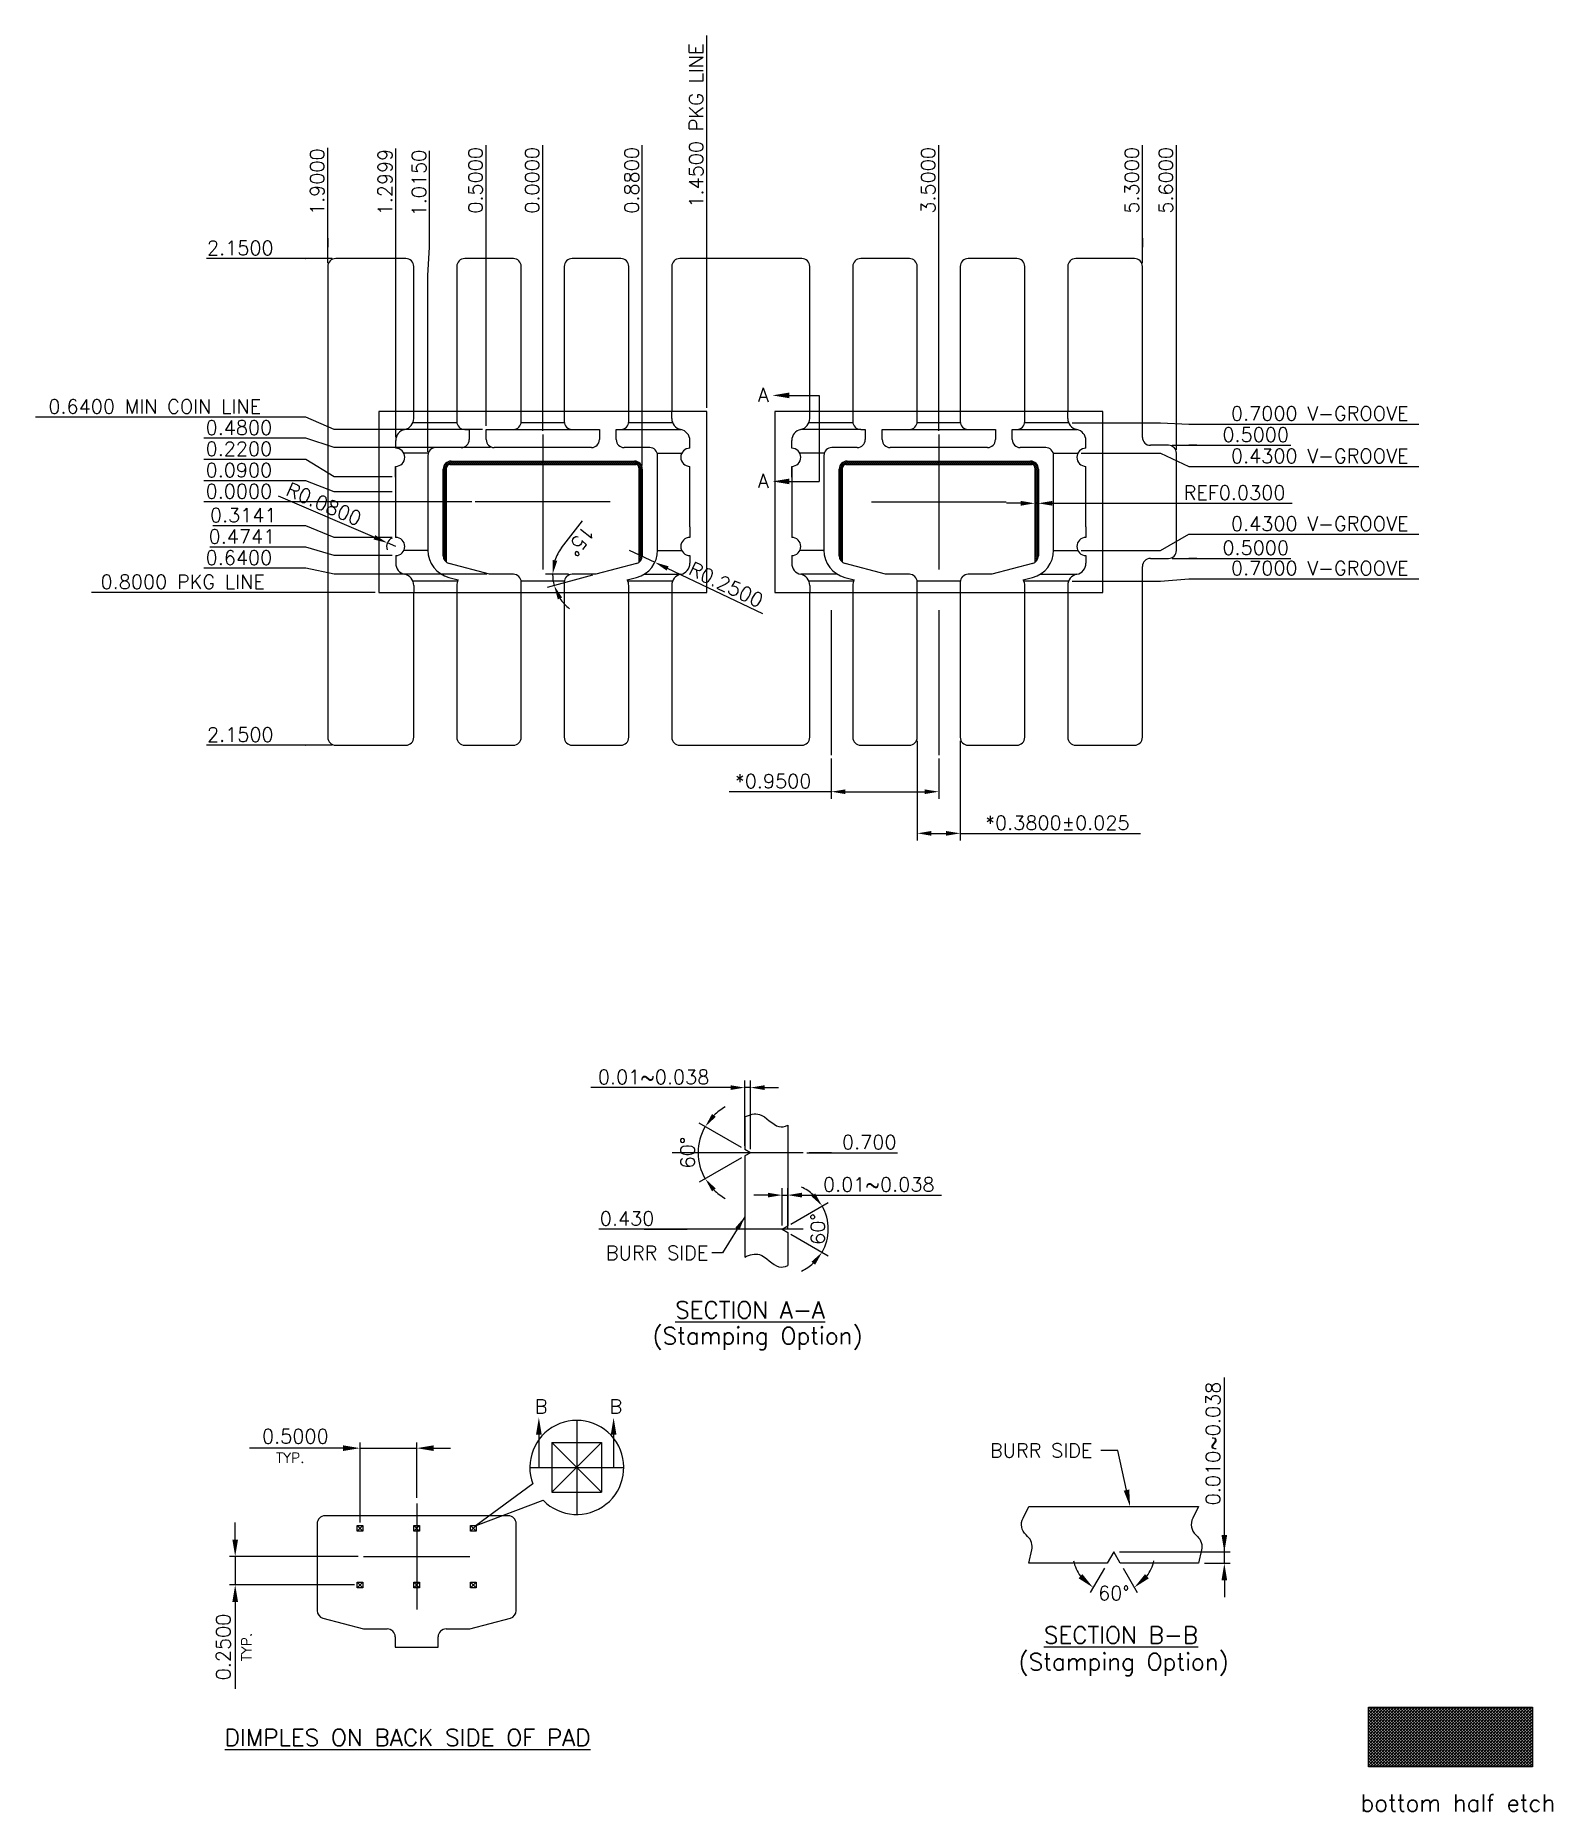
# Model space of a CAD drawing. Extents: x -90 to 178, y -447 to -133.
import ezdxf
from ezdxf.enums import TextEntityAlignment as Align
from ezdxf.lldxf.tags import DXFTag

# ---------------------------------------------------------------- set-up
doc = ezdxf.new("R2010")
doc.units = 0
doc.header["$LTSCALE"] = 8
doc.header["$MEASUREMENT"] = 0
doc.layers.get('0').update_dxf_attribs({"linetype": 'CONTINUOUS'})
doc.layers.get('DEFPOINTS').update_dxf_attribs({"linetype": 'CONTINUOUS'})
for name, color, linetype in [('CEN', 1, 'CENTER'), ('coin', 3, 'CONTINUOUS'), ('DIM', 5, 'CONTINUOUS'), ('LF-LINE', 7, 'CONTINUOUS'), ('Molding area', 6, 'CONTINUOUS'), ('v-groove', 2, 'CONTINUOUS')]:
    doc.layers.add(name, color=color, linetype=linetype)
doc.styles.add('ROMANS', font='ROMANS', dxfattribs={"height": 2.5})
doc.styles.add('SIMPLEX', font='SIMPLEX', dxfattribs={"height": 2.5})
tags = doc.linetypes.add('CENTER', pattern=[2, 1.25, -0.25, 0.25, -0.25]).pattern_tags.tags
tags[10:11] = [DXFTag(74, 4), DXFTag(75, 0), DXFTag(340, '0'), DXFTag(46, 1.0), DXFTag(50, 0.0), DXFTag(44, 0.0), DXFTag(45, 0.0)]
tags[8:9] = [DXFTag(74, 4), DXFTag(75, 0), DXFTag(340, '0'), DXFTag(46, 1.0), DXFTag(50, 0.0), DXFTag(44, 0.0), DXFTag(45, 0.0)]
tags[6:7] = [DXFTag(74, 4), DXFTag(75, 0), DXFTag(340, '0'), DXFTag(46, 1.0), DXFTag(50, 0.0), DXFTag(44, 0.0), DXFTag(45, 0.0)]
tags[4:5] = [DXFTag(74, 4), DXFTag(75, 0), DXFTag(340, '0'), DXFTag(46, 1.0), DXFTag(50, 0.0), DXFTag(44, 0.0), DXFTag(45, 0.0)]
doc.dimstyles.new('Scale 20 1', dxfattribs={"dimtxt": 2.5, "dimasz": 2.5, "dimexe": 1.25, "dimexo": 0.625, "dimtad": 1, "dimdec": 4, "dimlfac": 0.05, "dimzin": 1, "dimdsep": 46, "dimtxsty": 'ROMANS', "dimcen": 2.5, "dimadec": 0, "dimazin": 0, "dimtfac": 1, "dimtdec": 4, "dimtmove": 0, "dimatfit": 3, "dimfxl": 1, "dimarcsym": 0})
doc.dimstyles.new('Scale 50 1', dxfattribs={"dimtxt": 2.5, "dimasz": 2.5, "dimexe": 1.25, "dimexo": 0.625, "dimtad": 1, "dimdec": 4, "dimlfac": 0.02, "dimzin": 1, "dimdsep": 46, "dimtxsty": 'ROMANS', "dimcen": 2.5, "dimadec": 0, "dimazin": 0, "dimtfac": 1, "dimtdec": 4, "dimtmove": 0, "dimatfit": 3, "dimfxl": 1, "dimarcsym": 0})
pattern_1 = [(45, (70, -6e-13), (-0.1767767, 0.1767767), []), (135, (70, -6e-13), (-0.1767767, -0.1767767), [])]

msp = doc.modelspace()

# ---------------------------------------------------------------- texts
at = {"layer": 'DIM', "style": 'SIMPLEX'}
for p in [(37.99791, -197.99399), (37.99791, -213.19948)]:
    msp.add_text('A', height=2.5, dxfattribs=at).set_placement(p)
msp.add_text('0.010~0.038', height=2.5, rotation=90, dxfattribs=at).set_placement((118.47402, -382.08062), align=Align.MIDDLE_CENTER)
for p in [(-1.42295, -375.54356), (11.78709, -375.54356)]:
    msp.add_text('B', height=2.5, dxfattribs=at).set_placement(p, align=Align.MIDDLE_LEFT)
msp.add_text('BURR SIDE', height=2.5, dxfattribs=at).set_placement((97.14844, -383.32929), align=Align.MIDDLE_RIGHT)
msp.add_text('60%%d', height=2.5, dxfattribs=at).set_placement((100.93998, -408.52288), align=Align.MIDDLE_CENTER)
at = {"layer": 'DIM'}
for s, insert, char_height, attachment_point, style in [('BURR SIDE', (29.25824, -349.65282), 2.5, 9, 'ROMANS'), ('0.5000', (-43.72917, -380.80924), 2.5, 5, 'SIMPLEX'), ('TYP.', (-44.61701, -384.61298), 1.8, 5, 'SIMPLEX')]:
    msp.add_mtext(s, dxfattribs=dict(at, insert=insert, char_height=char_height, attachment_point=attachment_point, style=style))
at = {"layer": 'DIM', "attachment_point": 5, "rotation": 90, "style": 'SIMPLEX'}
for s, insert, char_height in [('0.2500', (-56.46141, -418.04994), 2.5), ('TYP.', (-52.37348, -418.04994), 1.8)]:
    msp.add_mtext(s, dxfattribs=dict(at, insert=insert, char_height=char_height))
at = {"layer": 'LF-LINE', "style": 'SIMPLEX'}
for s, p in [('%%USECTION A-A', (23.40275, -359.98554)), ('%%U%%U(Stamping Option)', (19.39366, -364.54761)), ('%%USECTION B-B', (88.58238, -417.44745)), ('%%U%%U(Stamping Option)', (84.10023, -422.15104)), ('%%UDIMPLES ON BACK SIDE OF PAD', (-56.21904, -435.54693)), ('bottom half etch', (144.53216, -447.12121))]:
    msp.add_text(s, height=3, dxfattribs=at).set_placement(p)

# ---------------------------------------------------------------- blocks, each defined once
blk = doc.blocks.new('*D0')
at = {"layer": 'DEFPOINTS', "color": 0, "transparency": 16777216}
for p in [(-1076.21, 276.23), (-1041.24, 276.23), (-1029.32, 276.23)]:
    blk.add_point(p, dxfattribs=at)
at = {"layer": 'DIM', "color": 0, "lineweight": -2, "transparency": 16777216}
for p, q in [((-1071.21, 276.23), (-1089.21, 276.23)), ((-1066.21, 276.23), (-1071.21, 276.23)), ((-1041.86, 276.23), (-1066.21, 276.23))]:
    blk.add_line(p, q, dxfattribs=at)
at = {"layer": 'DIM', "color": 0, "transparency": 16777216, "insert": (-1083.02, 278.1), "char_height": 2.5, "attachment_point": 5, "style": 'ROMANS'}
blk.add_mtext('0.0000', dxfattribs=at)
blk = doc.blocks.new('*D1')
at = {"layer": 'DEFPOINTS', "color": 0, "transparency": 16777216}
for p in [(-1029.32, 276.23), (-1076.21, 260.23), (-1058.32, 260.23)]:
    blk.add_point(p, dxfattribs=at)
at = {"layer": 'DIM', "color": 0, "lineweight": -2, "transparency": 16777216}
for p, q in [((-1071.21, 260.23), (-1109.09, 260.23)), ((-1066.21, 260.23), (-1071.21, 260.23)), ((-1058.94, 260.23), (-1066.21, 260.23))]:
    blk.add_line(p, q, dxfattribs=at)
at = {"layer": 'DIM', "color": 0, "transparency": 16777216, "insert": (-1092.96, 262.1), "char_height": 2.5, "attachment_point": 5, "style": 'ROMANS'}
blk.add_mtext('0.8000 PKG LINE', dxfattribs=at)
blk = doc.blocks.new('*D2')
at = {"layer": 'DEFPOINTS', "color": 0, "transparency": 16777216}
for p in [(-1029.32, 326.25), (-1029.32, 288.15), (-1029.32, 276.23)]:
    blk.add_point(p, dxfattribs=at)
at = {"layer": 'DIM', "color": 0, "lineweight": -2, "transparency": 16777216}
for p, q in [((-1029.32, 321.25), (-1029.32, 339.25)), ((-1029.32, 316.25), (-1029.32, 321.25)), ((-1029.32, 288.77), (-1029.32, 316.25))]:
    blk.add_line(p, q, dxfattribs=at)
at = {"layer": 'DIM', "color": 0, "transparency": 16777216, "insert": (-1031.19, 333.06), "char_height": 2.5, "attachment_point": 5, "rotation": 90, "style": 'ROMANS'}
blk.add_mtext('0.0000', dxfattribs=at)
blk = doc.blocks.new('*D3')
at = {"layer": 'DEFPOINTS', "color": 0, "transparency": 16777216}
for p in [(-978.32, 231.49), (-959.32, 231.49), (-959.32, 225.01)]:
    blk.add_point(p, dxfattribs=at)
at = {"layer": 'DIM', "color": 0, "lineweight": -2, "transparency": 16777216}
for p, q in [((-978.32, 230.87), (-978.32, 223.76)), ((-959.32, 230.87), (-959.32, 223.76)), ((-978.32, 225.01), (-996.35, 225.01)), ((-975.82, 225.01), (-961.82, 225.01))]:
    blk.add_line(p, q, dxfattribs=at)
at = {"layer": 'DIM', "color": 0, "transparency": 16777216}
for points in [[(-975.82, 225.42), (-975.82, 224.59), (-978.32, 225.01)], [(-961.82, 224.59), (-961.82, 225.42), (-959.32, 225.01)]]:
    blk.add_solid(points, dxfattribs=at)
at = {"layer": 'DIM', "color": 0, "transparency": 16777216, "insert": (-988.58, 226.88), "char_height": 2.5, "attachment_point": 5, "style": 'ROMANS'}
blk.add_mtext('*0.9500', dxfattribs=at)
blk = doc.blocks.new('*D4')
at = {"layer": 'DEFPOINTS', "color": 0, "transparency": 16777216}
for p in [(-963.12, 234.63), (-955.52, 234.63), (-955.52, 217.65)]:
    blk.add_point(p, dxfattribs=at)
at = {"layer": 'DIM', "color": 0, "lineweight": -2, "transparency": 16777216}
for p, q in [((-963.12, 234), (-963.12, 216.4)), ((-955.52, 234), (-955.52, 216.4)), ((-960.62, 217.65), (-958.02, 217.65)), ((-955.52, 217.65), (-923.67, 217.65))]:
    blk.add_line(p, q, dxfattribs=at)
at = {"layer": 'DIM', "color": 0, "transparency": 16777216}
for points in [[(-960.62, 218.06), (-960.62, 217.23), (-963.12, 217.65)], [(-958.02, 217.23), (-958.02, 218.06), (-955.52, 217.65)]]:
    blk.add_solid(points, dxfattribs=at)
at = {"layer": 'DIM', "color": 0, "transparency": 16777216, "insert": (-938.34, 219.52), "char_height": 2.5, "attachment_point": 5, "style": 'ROMANS'}
blk.add_mtext('*0.3800%%p0.025', dxfattribs=at)
blk = doc.blocks.new('*D5')
at = {"layer": 'DEFPOINTS', "color": 0, "transparency": 16777216}
for p in [(-1000.32, 326.25), (-1000.32, 292.23), (-1029.32, 276.23)]:
    blk.add_point(p, dxfattribs=at)
at = {"layer": 'DIM', "color": 0, "lineweight": -2, "transparency": 16777216}
for p, q in [((-1000.32, 321.25), (-1000.32, 358.66)), ((-1000.32, 316.25), (-1000.32, 321.25)), ((-1000.32, 292.85), (-1000.32, 316.25))]:
    blk.add_line(p, q, dxfattribs=at)
at = {"layer": 'DIM', "color": 0, "transparency": 16777216, "insert": (-1002.19, 342.76), "char_height": 2.5, "attachment_point": 5, "rotation": 90, "style": 'ROMANS'}
blk.add_mtext('1.4500 PKG LINE', dxfattribs=at)
blk = doc.blocks.new('*D6')
at = {"layer": 'DEFPOINTS', "color": 0, "transparency": 16777216}
for p in [(-959.32, 326.25), (-959.32, 288.15), (-1029.32, 276.23)]:
    blk.add_point(p, dxfattribs=at)
at = {"layer": 'DIM', "color": 0, "lineweight": -2, "transparency": 16777216}
for p, q in [((-959.32, 321.25), (-959.32, 339.25)), ((-959.32, 316.25), (-959.32, 321.25)), ((-959.32, 288.77), (-959.32, 316.25))]:
    blk.add_line(p, q, dxfattribs=at)
at = {"layer": 'DIM', "color": 0, "transparency": 16777216, "insert": (-961.19, 333.06), "char_height": 2.5, "attachment_point": 5, "rotation": 90, "style": 'ROMANS'}
blk.add_mtext('3.5000', dxfattribs=at)
blk = doc.blocks.new('*D7')
at = {"layer": 'DEFPOINTS', "color": 0, "transparency": 16777216}
for p in [(-923.32, 326.25), (-923.32, 317.83), (-1029.32, 276.23)]:
    blk.add_point(p, dxfattribs=at)
at = {"layer": 'DIM', "color": 0, "lineweight": -2, "transparency": 16777216}
for p, q in [((-923.32, 321.25), (-923.32, 339.25)), ((-923.32, 318.45), (-923.32, 322.83)), ((-923.32, 322.83), (-923.32, 321.25))]:
    blk.add_line(p, q, dxfattribs=at)
at = {"layer": 'DIM', "color": 0, "transparency": 16777216, "insert": (-925.19, 333.06), "char_height": 2.5, "attachment_point": 5, "rotation": 90, "style": 'ROMANS'}
blk.add_mtext('5.3000', dxfattribs=at)
blk = doc.blocks.new('*D8')
at = {"layer": 'DEFPOINTS', "color": 0, "transparency": 16777216}
for p in [(-917.32, 326.25), (-917.32, 284.83), (-1029.32, 276.23)]:
    blk.add_point(p, dxfattribs=at)
at = {"layer": 'DIM', "color": 0, "lineweight": -2, "transparency": 16777216}
for p, q in [((-917.32, 321.25), (-917.32, 339.25)), ((-917.32, 316.25), (-917.32, 321.25)), ((-917.32, 285.45), (-917.32, 316.25))]:
    blk.add_line(p, q, dxfattribs=at)
at = {"layer": 'DIM', "color": 0, "transparency": 16777216, "insert": (-919.19, 333.06), "char_height": 2.5, "attachment_point": 5, "rotation": 90, "style": 'ROMANS'}
blk.add_mtext('5.6000', dxfattribs=at)
blk = doc.blocks.new('*D9')
at = {"layer": 'DEFPOINTS', "color": 0, "transparency": 16777216}
for p in [(-1067.32, 326.25), (-1067.32, 317.83), (-1029.32, 276.23)]:
    blk.add_point(p, dxfattribs=at)
at = {"layer": 'DIM', "color": 0, "lineweight": -2, "transparency": 16777216}
for p, q in [((-1067.32, 321.25), (-1067.32, 338.78)), ((-1067.32, 318.45), (-1067.32, 322.83)), ((-1067.32, 322.83), (-1067.32, 321.25))]:
    blk.add_line(p, q, dxfattribs=at)
at = {"layer": 'DIM', "color": 0, "transparency": 16777216, "insert": (-1069.19, 332.82), "char_height": 2.5, "attachment_point": 5, "rotation": 90, "style": 'ROMANS'}
blk.add_mtext('1.9000', dxfattribs=at)
blk = doc.blocks.new('*D10')
at = {"layer": 'DEFPOINTS', "color": 0, "transparency": 16777216}
for p in [(-1029.32, 276.23), (-1076.21, 233.23), (-1065.92, 233.23)]:
    blk.add_point(p, dxfattribs=at)
at = {"layer": 'DIM', "color": 0, "lineweight": -2, "transparency": 16777216}
for p, q in [((-1071.21, 233.23), (-1088.74, 233.23)), ((-1066.54, 233.23), (-1071.27, 233.23)), ((-1071.27, 233.23), (-1071.21, 233.23))]:
    blk.add_line(p, q, dxfattribs=at)
at = {"layer": 'DIM', "color": 0, "transparency": 16777216, "insert": (-1082.78, 235.1), "char_height": 2.5, "attachment_point": 5, "style": 'ROMANS'}
blk.add_mtext('2.1500', dxfattribs=at)
blk = doc.blocks.new('*D11')
at = {"layer": 'DEFPOINTS', "color": 0, "transparency": 16777216}
for p in [(-1076.21, 319.23), (-1065.92, 319.23), (-1029.32, 276.23)]:
    blk.add_point(p, dxfattribs=at)
at = {"layer": 'DIM', "color": 0, "lineweight": -2, "transparency": 16777216}
for p, q in [((-1071.21, 319.23), (-1088.74, 319.23)), ((-1066.54, 319.23), (-1071.27, 319.23)), ((-1071.27, 319.23), (-1071.21, 319.23))]:
    blk.add_line(p, q, dxfattribs=at)
at = {"layer": 'DIM', "color": 0, "transparency": 16777216, "insert": (-1082.78, 321.1), "char_height": 2.5, "attachment_point": 5, "style": 'ROMANS'}
blk.add_mtext('2.1500', dxfattribs=at)
blk = doc.blocks.new('*D12')
at = {"layer": 'DEFPOINTS', "color": 0, "transparency": 16777216}
for p in [(-918.72, 286.23), (-910.11, 286.23), (-1029.32, 276.23)]:
    blk.add_point(p, dxfattribs=at)
at = {"layer": 'DIM', "color": 0, "lineweight": -2, "transparency": 16777216}
for p, q in [((-918.09, 286.23), (-913.72, 286.23)), ((-913.72, 286.23), (-915.11, 286.23)), ((-915.11, 286.23), (-897.1, 286.23))]:
    blk.add_line(p, q, dxfattribs=at)
at = {"layer": 'DIM', "color": 0, "transparency": 16777216, "insert": (-903.29, 288.1), "char_height": 2.5, "attachment_point": 5, "style": 'ROMANS'}
blk.add_mtext('0.5000', dxfattribs=at)
blk = doc.blocks.new('*D13')
at = {"layer": 'DEFPOINTS', "color": 0, "transparency": 16777216}
for p in [(-1029.32, 276.23), (-918.72, 266.23), (-910.11, 266.23)]:
    blk.add_point(p, dxfattribs=at)
at = {"layer": 'DIM', "color": 0, "lineweight": -2, "transparency": 16777216}
for p, q in [((-918.09, 266.23), (-913.72, 266.23)), ((-913.72, 266.23), (-915.11, 266.23)), ((-915.11, 266.23), (-897.1, 266.23))]:
    blk.add_line(p, q, dxfattribs=at)
at = {"layer": 'DIM', "color": 0, "transparency": 16777216, "insert": (-903.29, 268.1), "char_height": 2.5, "attachment_point": 5, "style": 'ROMANS'}
blk.add_mtext('0.5000', dxfattribs=at)
blk = doc.blocks.new('*D14')
at = {"layer": 'DEFPOINTS', "color": 0, "transparency": 16777216}
for p in [(-1076.21, 279.98), (-1055.32, 278.03), (-1029.32, 276.23)]:
    blk.add_point(p, dxfattribs=at)
at = {"layer": 'DIM', "color": 0, "lineweight": -2, "transparency": 16777216}
for p, q in [((-1071.21, 279.98), (-1089.21, 279.98)), ((-1066.21, 278.03), (-1071.21, 279.98)), ((-1055.94, 278.03), (-1066.21, 278.03))]:
    blk.add_line(p, q, dxfattribs=at)
at = {"layer": 'DIM', "color": 0, "transparency": 16777216, "insert": (-1083.02, 281.85), "char_height": 2.5, "attachment_point": 5, "style": 'ROMANS'}
blk.add_mtext('0.0900', dxfattribs=at)
blk = doc.blocks.new('*D15')
at = {"layer": 'DEFPOINTS', "color": 0, "transparency": 16777216}
for p in [(-1076.21, 283.73), (-1055.32, 280.63), (-1029.32, 276.23)]:
    blk.add_point(p, dxfattribs=at)
at = {"layer": 'DIM', "color": 0, "lineweight": -2, "transparency": 16777216}
for p, q in [((-1071.21, 283.73), (-1089.21, 283.73)), ((-1066.21, 280.63), (-1071.21, 283.73)), ((-1055.94, 280.63), (-1066.21, 280.63))]:
    blk.add_line(p, q, dxfattribs=at)
at = {"layer": 'DIM', "color": 0, "transparency": 16777216, "insert": (-1083.02, 285.6), "char_height": 2.5, "attachment_point": 5, "style": 'ROMANS'}
blk.add_mtext('0.2200', dxfattribs=at)
blk = doc.blocks.new('*D16')
at = {"layer": 'DEFPOINTS', "color": 0, "transparency": 16777216}
for p in [(-1076.21, 287.48), (-1037.92, 285.83), (-1029.32, 276.23)]:
    blk.add_point(p, dxfattribs=at)
at = {"layer": 'DIM', "color": 0, "lineweight": -2, "transparency": 16777216}
for p, q in [((-1071.21, 287.48), (-1089.21, 287.48)), ((-1066.21, 285.83), (-1071.21, 287.48)), ((-1038.54, 285.83), (-1066.21, 285.83))]:
    blk.add_line(p, q, dxfattribs=at)
at = {"layer": 'DIM', "color": 0, "transparency": 16777216, "insert": (-1083.02, 289.35), "char_height": 2.5, "attachment_point": 5, "style": 'ROMANS'}
blk.add_mtext('0.4800', dxfattribs=at)
blk = doc.blocks.new('*D17')
at = {"layer": 'DEFPOINTS', "color": 0, "transparency": 16777216}
for p in [(-1076.21, 291.23), (-1039.32, 289.03), (-1029.32, 276.23)]:
    blk.add_point(p, dxfattribs=at)
at = {"layer": 'DIM', "color": 0, "lineweight": -2, "transparency": 16777216}
for p, q in [((-1071.21, 291.23), (-1118.97, 291.23)), ((-1066.21, 289.03), (-1071.21, 291.23)), ((-1039.94, 289.03), (-1066.21, 289.03))]:
    blk.add_line(p, q, dxfattribs=at)
at = {"layer": 'DIM', "color": 0, "transparency": 16777216, "insert": (-1097.9, 293.1), "char_height": 2.5, "attachment_point": 5, "style": 'ROMANS'}
blk.add_mtext('0.6400 MIN COIN LINE', dxfattribs=at)
blk = doc.blocks.new('*D18')
at = {"layer": 'DEFPOINTS', "color": 0, "transparency": 16777216}
for p in [(-1029.32, 276.23), (-1076.21, 264.49), (-1038.6, 263.43)]:
    blk.add_point(p, dxfattribs=at)
at = {"layer": 'DIM', "color": 0, "lineweight": -2, "transparency": 16777216}
for p, q in [((-1071.21, 264.49), (-1089.21, 264.49)), ((-1066.21, 263.43), (-1071.21, 264.49)), ((-1039.22, 263.43), (-1066.21, 263.43))]:
    blk.add_line(p, q, dxfattribs=at)
at = {"layer": 'DIM', "color": 0, "transparency": 16777216, "insert": (-1083.02, 266.37), "char_height": 2.5, "attachment_point": 5, "style": 'ROMANS'}
blk.add_mtext('0.6400', dxfattribs=at)
blk = doc.blocks.new('*D19')
at = {"layer": 'DEFPOINTS', "color": 0, "transparency": 16777216}
for p in [(-1039.32, 326.25), (-1039.32, 289.03), (-1029.32, 276.23)]:
    blk.add_point(p, dxfattribs=at)
at = {"layer": 'DIM', "color": 0, "lineweight": -2, "transparency": 16777216}
for p, q in [((-1039.32, 321.25), (-1039.32, 339.25)), ((-1039.32, 316.25), (-1039.32, 321.25)), ((-1039.32, 289.65), (-1039.32, 316.25))]:
    blk.add_line(p, q, dxfattribs=at)
at = {"layer": 'DIM', "color": 0, "transparency": 16777216, "insert": (-1041.19, 333.06), "char_height": 2.5, "attachment_point": 5, "rotation": 90, "style": 'ROMANS'}
blk.add_mtext('0.5000', dxfattribs=at)
blk = doc.blocks.new('*D20')
at = {"layer": 'DEFPOINTS', "color": 0, "transparency": 16777216}
for p in [(-1049.32, 326.25), (-1049.62, 284.43), (-1029.32, 276.23)]:
    blk.add_point(p, dxfattribs=at)
at = {"layer": 'DIM', "color": 0, "lineweight": -2, "transparency": 16777216}
for p, q in [((-1049.32, 321.25), (-1049.32, 338.3)), ((-1049.62, 316.25), (-1049.32, 321.25)), ((-1049.62, 285.05), (-1049.62, 316.25))]:
    blk.add_line(p, q, dxfattribs=at)
at = {"layer": 'DIM', "color": 0, "transparency": 16777216, "insert": (-1051.19, 332.58), "char_height": 2.5, "attachment_point": 5, "rotation": 90, "style": 'ROMANS'}
blk.add_mtext('1.0150', dxfattribs=at)
blk = doc.blocks.new('*D21')
at = {"layer": 'DEFPOINTS', "color": 0, "transparency": 16777216}
for p in [(-1055.31, 326.25), (-1055.31, 287.07), (-1029.32, 276.23)]:
    blk.add_point(p, dxfattribs=at)
at = {"layer": 'DIM', "color": 0, "lineweight": -2, "transparency": 16777216}
for p, q in [((-1055.31, 321.25), (-1055.31, 338.66)), ((-1055.31, 316.25), (-1055.31, 321.25)), ((-1055.31, 287.69), (-1055.31, 316.25))]:
    blk.add_line(p, q, dxfattribs=at)
at = {"layer": 'DIM', "color": 0, "transparency": 16777216, "insert": (-1057.19, 332.76), "char_height": 2.5, "attachment_point": 5, "rotation": 90, "style": 'ROMANS'}
blk.add_mtext('1.2999', dxfattribs=at)
blk = doc.blocks.new('*D22')
at = {"layer": 'DEFPOINTS', "color": 0, "transparency": 16777216}
for p in [(-1011.72, 326.25), (-1011.72, 282.03), (-1029.32, 276.23)]:
    blk.add_point(p, dxfattribs=at)
at = {"layer": 'DIM', "color": 0, "lineweight": -2, "transparency": 16777216}
for p, q in [((-1011.72, 321.25), (-1011.72, 339.25)), ((-1011.72, 316.25), (-1011.72, 321.25)), ((-1011.72, 282.65), (-1011.72, 316.25))]:
    blk.add_line(p, q, dxfattribs=at)
at = {"layer": 'DIM', "color": 0, "transparency": 16777216, "insert": (-1013.59, 333.06), "char_height": 2.5, "attachment_point": 5, "rotation": 90, "style": 'ROMANS'}
blk.add_mtext('0.8800', dxfattribs=at)
blk = doc.blocks.new('*D23')
at = {"layer": 'DEFPOINTS', "color": 0, "transparency": 16777216}
for p in [(-936.37, 290.23), (-910.11, 289.98), (-1029.32, 276.23)]:
    blk.add_point(p, dxfattribs=at)
at = {"layer": 'DIM', "color": 0, "lineweight": -2, "transparency": 16777216}
for p, q in [((-935.74, 290.23), (-920.11, 290.23)), ((-920.11, 290.23), (-915.11, 289.98)), ((-915.11, 289.98), (-874.48, 289.98))]:
    blk.add_line(p, q, dxfattribs=at)
at = {"layer": 'DIM', "color": 0, "transparency": 16777216, "insert": (-891.98, 291.85), "char_height": 2.5, "attachment_point": 5, "style": 'ROMANS'}
blk.add_mtext('0.7000 V-GROOVE', dxfattribs=at)
blk = doc.blocks.new('*D24')
at = {"layer": 'DEFPOINTS', "color": 0, "transparency": 16777216}
for p in [(-1029.32, 276.23), (-936.37, 262.23), (-910.11, 262.63)]:
    blk.add_point(p, dxfattribs=at)
at = {"layer": 'DIM', "color": 0, "lineweight": -2, "transparency": 16777216}
for p, q in [((-935.74, 262.23), (-920.11, 262.23)), ((-920.11, 262.23), (-915.11, 262.63)), ((-915.11, 262.63), (-874.48, 262.63))]:
    blk.add_line(p, q, dxfattribs=at)
at = {"layer": 'DIM', "color": 0, "transparency": 16777216, "insert": (-891.98, 264.5), "char_height": 2.5, "attachment_point": 5, "style": 'ROMANS'}
blk.add_mtext('0.7000 V-GROOVE', dxfattribs=at)
blk = doc.blocks.new('*D25')
at = {"layer": 'DEFPOINTS', "color": 0, "transparency": 16777216}
for p in [(-1029.32, 276.23), (-1076.21, 268.24), (-1055.31, 266.75)]:
    blk.add_point(p, dxfattribs=at)
at = {"layer": 'DIM', "color": 0, "lineweight": -2, "transparency": 16777216}
for p, q in [((-1071.21, 268.24), (-1088.14, 268.24)), ((-1066.21, 266.75), (-1071.21, 268.24)), ((-1055.94, 266.75), (-1066.21, 266.75))]:
    blk.add_line(p, q, dxfattribs=at)
at = {"layer": 'DIM', "color": 0, "transparency": 16777216, "insert": (-1082.49, 270.12), "char_height": 2.5, "attachment_point": 5, "style": 'ROMANS'}
blk.add_mtext('0.4741', dxfattribs=at)
blk = doc.blocks.new('*D26')
at = {"layer": 'DEFPOINTS', "color": 0, "transparency": 16777216}
for p in [(-1029.32, 276.23), (-1076.21, 271.99), (-1055.31, 269.95)]:
    blk.add_point(p, dxfattribs=at)
at = {"layer": 'DIM', "color": 0, "lineweight": -2, "transparency": 16777216}
for p, q in [((-1071.21, 271.99), (-1087.66, 271.99)), ((-1066.21, 269.95), (-1071.21, 271.99)), ((-1055.94, 269.95), (-1066.21, 269.95))]:
    blk.add_line(p, q, dxfattribs=at)
at = {"layer": 'DIM', "color": 0, "transparency": 16777216, "insert": (-1082.25, 273.87), "char_height": 2.5, "attachment_point": 5, "style": 'ROMANS'}
blk.add_mtext('0.3141', dxfattribs=at)
blk = doc.blocks.new('*D27')
at = {"layer": 'DEFPOINTS', "color": 0, "transparency": 16777216}
for p in [(-1056.78, 268.98), (-1055.31, 268.35)]:
    blk.add_point(p, dxfattribs=at)
at = {"layer": 'DIM', "color": 0, "lineweight": -2, "transparency": 16777216}
for p, q in [((-1076.07, 277.32), (-1059.08, 269.97)), ((-1055.31, 268.35), (-1056.78, 268.98))]:
    blk.add_line(p, q, dxfattribs=at)
blk.add_arc((-1055.31, 268.35), 1.6, 112.3904, 201.3934, dxfattribs=at)
at = {"layer": 'DIM', "color": 0, "transparency": 16777216}
blk.add_solid([(-1058.91, 270.36), (-1059.24, 269.59), (-1056.78, 268.98)], dxfattribs=at)
at = {"layer": 'DIM', "color": 0, "transparency": 16777216, "insert": (-1067.98, 275.86), "char_height": 2.5, "attachment_point": 5, "rotation": 336.6311, "style": 'ROMANS'}
blk.add_mtext('R0.0800', dxfattribs=at)
blk = doc.blocks.new('*D28')
at = {"layer": 'DEFPOINTS', "color": 0, "transparency": 16777216}
for p in [(-1014.02, 267.7), (-1009.5, 265.55)]:
    blk.add_point(p, dxfattribs=at)
at = {"layer": 'DIM', "color": 0, "lineweight": -2, "transparency": 16777216}
for p, q in [((-1014.02, 267.7), (-1009.5, 265.55)), ((-990.44, 256.43), (-1007.25, 264.47))]:
    blk.add_line(p, q, dxfattribs=at)
at = {"layer": 'DIM', "color": 0, "transparency": 16777216}
blk.add_solid([(-1007.07, 264.84), (-1007.43, 264.09), (-1009.5, 265.55)], dxfattribs=at)
at = {"layer": 'DIM', "color": 0, "transparency": 16777216, "insert": (-996.91, 261.6), "char_height": 2.5, "attachment_point": 5, "rotation": 334.4445, "style": 'ROMANS'}
blk.add_mtext('R0.2500', dxfattribs=at)
blk = doc.blocks.new('*D29')
at = {"layer": 'DEFPOINTS', "color": 0, "transparency": 16777216}
for p in [(-1012.75, 265.35), (-1027.57, 263.21), (-1024.12, 263.43), (-1019.93, 263.43), (-1019.93, 263.43)]:
    blk.add_point(p, dxfattribs=at)
at = {"layer": 'DIM', "color": 0, "lineweight": -2, "transparency": 16777216}
for p, q in [((-1025.98, 268.1), (-1022.31, 272.86)), ((-1024.74, 263.43), (-1028.82, 263.43)), ((-1020.53, 263.27), (-1028.52, 261.12))]:
    blk.add_line(p, q, dxfattribs=at)
for start, end in [(142.3771, 161.1886), (180, 195), (213.8114, 232.6229)]:
    blk.add_arc((-1019.93, 263.43), 7.65, start, end, dxfattribs=at)
at = {"layer": 'DIM', "color": 0, "transparency": 16777216}
for points in [[(-1027.58, 265.96), (-1026.75, 265.83), (-1027.57, 263.43)], [(-1025.9, 259.34), (-1026.66, 259), (-1027.31, 261.45)]]:
    blk.add_solid(points, dxfattribs=at)
at = {"layer": 'DIM', "color": 0, "transparency": 16777216, "insert": (-1022.66, 269.33), "char_height": 2.5, "attachment_point": 5, "rotation": 232.3771, "style": 'ROMANS'}
blk.add_mtext('15%%d', dxfattribs=at)
blk = doc.blocks.new('*D30')
at = {"layer": 'DEFPOINTS', "color": 0, "transparency": 16777216}
for p in [(-934.75, 284.83), (-910.11, 282.48), (-1029.32, 276.23)]:
    blk.add_point(p, dxfattribs=at)
at = {"layer": 'DIM', "color": 0, "lineweight": -2, "transparency": 16777216}
for p, q in [((-934.12, 284.83), (-920.11, 284.83)), ((-920.11, 284.83), (-915.11, 282.48)), ((-915.11, 282.48), (-874.48, 282.48))]:
    blk.add_line(p, q, dxfattribs=at)
at = {"layer": 'DIM', "color": 0, "transparency": 16777216, "insert": (-891.98, 284.35), "char_height": 2.5, "attachment_point": 5, "style": 'ROMANS'}
blk.add_mtext('0.4300 V-GROOVE', dxfattribs=at)
blk = doc.blocks.new('*D31')
at = {"layer": 'DEFPOINTS', "color": 0, "transparency": 16777216}
for p in [(-1029.32, 276.23), (-910.11, 270.5), (-934.75, 267.63)]:
    blk.add_point(p, dxfattribs=at)
at = {"layer": 'DIM', "color": 0, "lineweight": -2, "transparency": 16777216}
for p, q in [((-920.11, 267.63), (-915.11, 270.5)), ((-915.11, 270.5), (-874.48, 270.5)), ((-934.12, 267.63), (-920.11, 267.63))]:
    blk.add_line(p, q, dxfattribs=at)
at = {"layer": 'DIM', "color": 0, "transparency": 16777216, "insert": (-891.98, 272.37), "char_height": 2.5, "attachment_point": 5, "style": 'ROMANS'}
blk.add_mtext('0.4300 V-GROOVE', dxfattribs=at)
blk = doc.blocks.new('*D32')
at = {"layer": 'DEFPOINTS', "color": 0, "transparency": 16777216}
for p in [(-993.62, 172.71), (-993.62, 161.79), (-992.62, 161.21)]:
    blk.add_point(p, dxfattribs=at)
at = {"layer": 'DIM', "color": 0, "lineweight": -2, "transparency": 16777216}
for p, q in [((-996.12, 172.71), (-1020.82, 172.71)), ((-993.62, 162.41), (-993.62, 173.96)), ((-992.62, 172.71), (-993.62, 172.71)), ((-992.62, 161.83), (-992.62, 173.96)), ((-990.12, 172.71), (-987.62, 172.71))]:
    blk.add_line(p, q, dxfattribs=at)
at = {"layer": 'DIM', "color": 0, "transparency": 16777216}
for points in [[(-996.12, 172.29), (-996.12, 173.13), (-993.62, 172.71)], [(-990.12, 173.13), (-990.12, 172.29), (-992.62, 172.71)]]:
    blk.add_solid(points, dxfattribs=at)
at = {"layer": 'DIM', "color": 0, "transparency": 16777216, "insert": (-1009.72, 174.58), "char_height": 2.5, "attachment_point": 5, "style": 'ROMANS'}
blk.add_mtext('0.01~0.038', dxfattribs=at)
blk = doc.blocks.new('*D33')
at = {"layer": 'DEFPOINTS', "color": 0, "transparency": 16777216}
for p in [(-986.02, 153.71), (-987.02, 147.71), (-986.02, 147.13)]:
    blk.add_point(p, dxfattribs=at)
at = {"layer": 'DIM', "color": 0, "lineweight": -2, "transparency": 16777216}
for p, q in [((-987.02, 148.33), (-987.02, 154.96)), ((-986.02, 147.76), (-986.02, 154.96)), ((-989.52, 153.71), (-992.02, 153.71)), ((-987.02, 153.71), (-986.02, 153.71)), ((-983.52, 153.71), (-958.82, 153.71))]:
    blk.add_line(p, q, dxfattribs=at)
at = {"layer": 'DIM', "color": 0, "transparency": 16777216}
for points in [[(-989.52, 153.29), (-989.52, 154.13), (-987.02, 153.71)], [(-983.52, 154.13), (-983.52, 153.29), (-986.02, 153.71)]]:
    blk.add_solid(points, dxfattribs=at)
at = {"layer": 'DIM', "color": 0, "transparency": 16777216, "insert": (-969.92, 155.59), "char_height": 2.5, "attachment_point": 5, "style": 'ROMANS'}
blk.add_mtext('0.01~0.038', dxfattribs=at)
blk = doc.blocks.new('*D34')
at = {"layer": 'DEFPOINTS', "color": 0, "transparency": 16777216}
for p in [(-1001.84, 161.13), (-993.62, 161.79), (-993.62, 160.63), (-992.62, 161.21), (-992.62, 161.21)]:
    blk.add_point(p, dxfattribs=at)
at = {"layer": 'DIM', "color": 0, "lineweight": -2, "transparency": 16777216}
for p, q in [((-994.16, 162.1), (-1001.69, 166.44)), ((-994.16, 160.32), (-1001.69, 155.97))]:
    blk.add_line(p, q, dxfattribs=at)
for start, end in [(118.8341, 134.417), (150, 210), (225.583, 241.1659)]:
    blk.add_arc((-992.62, 161.21), 9.22, start, end, dxfattribs=at)
at = {"layer": 'DIM', "color": 0, "transparency": 16777216}
for points in [[(-999.4, 168.05), (-998.74, 167.54), (-1000.6, 165.82)], [(-998.74, 154.88), (-999.4, 154.37), (-1000.6, 156.6)]]:
    blk.add_solid(points, dxfattribs=at)
at = {"layer": 'DIM', "color": 0, "transparency": 16777216, "insert": (-1003.71, 161.21), "char_height": 2.5, "attachment_point": 5, "rotation": 90, "style": 'ROMANS'}
blk.add_mtext('60%%d', dxfattribs=at)
blk = doc.blocks.new('*D35')
at = {"layer": 'DEFPOINTS', "color": 0, "transparency": 16777216}
for p in [(-987.02, 147.71), (-987.02, 147.71), (-986.02, 148.29), (-978.85, 148.18), (-986.02, 147.13)]:
    blk.add_point(p, dxfattribs=at)
at = {"layer": 'DIM', "color": 0, "lineweight": -2, "transparency": 16777216}
for p, q in [((-985.48, 148.6), (-978.85, 152.43)), ((-985.48, 146.82), (-978.85, 142.99))]:
    blk.add_line(p, q, dxfattribs=at)
for start, end in [(47.5698, 65.1396), (330, 30), (294.8604, 312.4302)]:
    blk.add_arc((-987.02, 147.71), 8.18, start, end, dxfattribs=at)
at = {"layer": 'DIM', "color": 0, "transparency": 16777216}
for points in [[(-981.82, 153.49), (-981.17, 154.01), (-979.93, 151.8)], [(-981.17, 141.41), (-981.82, 141.93), (-979.93, 143.62)]]:
    blk.add_solid(points, dxfattribs=at)
at = {"layer": 'DIM', "color": 0, "transparency": 16777216, "insert": (-980.71, 147.71), "char_height": 2.5, "attachment_point": 5, "rotation": 90, "style": 'ROMANS'}
blk.add_mtext('60%%d', dxfattribs=at)
blk = doc.blocks.new('*D36')
at = {"layer": 'DEFPOINTS', "color": 0, "transparency": 16777216}
for p in [(-1029.32, 198.05), (-983.26, 161.21), (-977.24, 161.21)]:
    blk.add_point(p, dxfattribs=at)
at = {"layer": 'DIM', "color": 0, "lineweight": -2, "transparency": 16777216}
for p, q in [((-982.64, 161.21), (-978.26, 161.21)), ((-978.26, 161.21), (-982.24, 161.21)), ((-982.24, 161.21), (-966.61, 161.21))]:
    blk.add_line(p, q, dxfattribs=at)
at = {"layer": 'DIM', "color": 0, "transparency": 16777216, "insert": (-971.61, 163.08), "char_height": 2.5, "attachment_point": 5, "style": 'ROMANS'}
blk.add_mtext('0.700', dxfattribs=at)
blk = doc.blocks.new('*D37')
at = {"layer": 'DEFPOINTS', "color": 0, "transparency": 16777216}
for p in [(-1029.32, 198.05), (-1008.78, 147.71), (-1006.41, 147.71)]:
    blk.add_point(p, dxfattribs=at)
at = {"layer": 'DIM', "color": 0, "lineweight": -2, "transparency": 16777216}
for p, q in [((-1003.78, 147.71), (-1019.41, 147.71)), ((-1007.04, 147.71), (-1011.41, 147.71)), ((-1011.41, 147.71), (-1003.78, 147.71))]:
    blk.add_line(p, q, dxfattribs=at)
at = {"layer": 'DIM', "color": 0, "transparency": 16777216, "insert": (-1014.41, 149.58), "char_height": 2.5, "attachment_point": 5, "style": 'ROMANS'}
blk.add_mtext('0.430', dxfattribs=at)
blk = doc.blocks.new('*D38')
at = {"layer": 'DEFPOINTS', "color": 0, "transparency": 16777216}
for p in [(-942.32, 276.23), (-941.72, 276.23), (-941.72, 275.98)]:
    blk.add_point(p, dxfattribs=at)
at = {"layer": 'DIM', "color": 0, "lineweight": -2, "transparency": 16777216}
for p, q in [((-944.82, 275.98), (-947.32, 275.98)), ((-942.32, 275.98), (-941.72, 275.98)), ((-942.32, 275.6), (-942.32, 274.73)), ((-941.72, 275.6), (-941.72, 274.73)), ((-939.22, 275.98), (-896.83, 275.98))]:
    blk.add_line(p, q, dxfattribs=at)
at = {"layer": 'DIM', "color": 0, "transparency": 16777216}
for points in [[(-944.82, 276.4), (-944.82, 275.56), (-942.32, 275.98)], [(-939.22, 276.4), (-939.22, 275.56), (-941.72, 275.98)]]:
    blk.add_solid(points, dxfattribs=at)
at = {"layer": 'DIM', "color": 0, "transparency": 16777216, "insert": (-907.04, 277.85), "char_height": 2.5, "attachment_point": 5, "style": 'ROMANS'}
blk.add_mtext('REF0.0300', dxfattribs=at)

# ---------------------------------------------------------------- dimensions: what is measured, and where the dimension line sits
at = {"layer": 'DIM'}
for feature_location, offset, dtype, text, picture, middle in [((29, -199.66621), (0, 34.0175), 1, '<> PKG LINE', '*D5', (27.125, -149.13085)), ((-10, -202.86621), (-36.89048, 2.2), 0, '<> MIN COIN LINE', '*D17', (-68.58691, -198.79121)), ((92.94955, -201.66621), (26.25976, -0.25), 0, '<> V-GROOVE', '*D23', (137.33431, -200.04121)), ((94.56993, -207.06621), (24.63938, -2.35), 0, '<> V-GROOVE', '*D30', (137.33431, -207.54121)), ((-29, -231.66621), (-17.89048, 0), 0, '<> PKG LINE', '*D1', (-63.64643, -229.79121)), ((92.94955, -229.66621), (26.25976, 0.4), 0, '<> V-GROOVE', '*D24', (137.33431, -227.39121)), ((94.56993, -224.26621), (24.63938, 2.87197), 0, '<> V-GROOVE', '*D31', (137.33431, -219.51924))]:
    dim = msp.add_ordinate_dim(feature_location=feature_location, offset=offset, dtype=dtype, origin=(0, -215.66621), text=text, dimstyle='Scale 20 1', override={"dimtmove": 1}, dxfattribs=at)
    dim.commit()
    dim.dimension.update_dxf_attribs({"geometry": picture, "text_midpoint": middle, "insert": (1029.31514, -491.8942)})
for feature_location, offset, dtype, picture, middle in [((-38, -174.06621), (0, 8.4175), 1, '*D9', (-39.875, -159.07133)), ((-25.99896, -204.82603), (-0.00033, 39.17731), 1, '*D21', (-27.87429, -159.13085)), ((-20.3, -207.46621), (0.3, 41.8175), 1, '*D20', (-21.875, -159.30942)), ((-10, -202.86621), (0, 37.2175), 1, '*D19', (-11.875, -158.83323)), ((70, -203.74455), (0, 38.09584), 1, '*D6', (68.125, -158.83323)), ((106, -174.06621), (0, 8.4175), 1, '*D7', (104.125, -158.83323)), ((112, -207.06621), (0, 41.4175), 1, '*D8', (110.125, -158.83323)), ((17.6, -209.86621), (0, 44.2175), 1, '*D22', (15.725, -158.83323)), ((-36.6, -172.66621), (-10.29048, 0), 0, '*D11', (-53.46786, -170.79121)), ((-8.6, -206.06621), (-38.29048, 1.65), 0, '*D16', (-53.70595, -202.54121)), ((-26, -211.26621), (-20.89048, 3.1), 0, '*D15', (-53.70595, -206.29121)), ((-26, -213.86621), (-20.89048, 1.95), 0, '*D14', (-53.70595, -210.04121)), ((-9.28417, -228.46621), (-37.60631, 1.06501), 0, '*D18', (-53.70595, -225.5262)), ((-36.6, -258.66621), (-10.29048, 0), 0, '*D10', (-53.46786, -256.79121)), ((-25.99925, -225.14767), (-20.89123, 1.49647), 0, '*D25', (-53.17024, -221.7762)), ((-25.99976, -221.94767), (-20.89072, 2.04647), 0, '*D26', (-52.93214, -218.0262)), ((110.6, -225.66621), (8.60931, 0), 0, '*D13', (126.02479, -223.79121))]:
    dim = msp.add_ordinate_dim(feature_location=feature_location, offset=offset, dtype=dtype, origin=(0, -215.66621), dimstyle='Scale 20 1', override={"dimtmove": 1}, dxfattribs=at)
    dim.commit()
    dim.dimension.update_dxf_attribs({"geometry": picture, "text_midpoint": middle, "insert": (1029.31514, -491.8942)})
for feature_location, offset, dtype, origin, picture, middle, set_off in [((0, -203.7445475882), (0, 38.0958372026), 1, (0, -215.6662120242), '*D2', (-1.875, -158.8332341951), (1029.3151374974, -491.8941988103)), ((110.6, -205.66621), (8.60931, 0), 0, (0, -215.66621), '*D12', (126.02479, -203.79121), (1029.31514, -491.8942)), ((-11.921664436, -215.6662120242), (-34.9688135114, 0), 0, (0, -215.6662120242), '*D0', (-53.705954138, -213.7912120242), (1029.3151374974, -491.8941988103))]:
    dim = msp.add_ordinate_dim(feature_location=feature_location, offset=offset, dtype=dtype, origin=origin, dimstyle='Scale 20 1', dxfattribs=at)
    dim.commit()
    dim.dimension.update_dxf_attribs({"geometry": picture, "text_midpoint": middle, "insert": set_off})
dim = msp.add_radius_dim(center=(-25.9995, -223.54767), mpoint=(-27.46826, -222.91303), dimstyle='Scale 20 1', dxfattribs=at)
dim.commit()
dim.dimension.update_dxf_attribs({"geometry": '*D27', "text_midpoint": (-39.40733, -217.75422), "insert": (1029.31514, -491.8942)})
for base, p1, p2, text, dimstyle, picture, middle in [((87.6, -215.9158), (87, -215.66621), (87.6, -215.66621), 'REF0.0300', 'Scale 50 1', '*D38', (122.27906, -215.9158)), ((70, -266.88595), (51, -260.40062), (70, -260.40062), '*<>', 'Scale 20 1', '*D3', (40.73214, -266.88595))]:
    dim = msp.add_linear_dim(base=base, p1=p1, p2=p2, text=text, dimstyle=dimstyle, dxfattribs=at)
    dim.commit()
    dim.dimension.update_dxf_attribs({"geometry": picture, "text_midpoint": middle, "dimtype": 128, "insert": (1029.31514, -491.8942)})
for base, line1, line2, dimstyle, picture, middle in [((1.7438, -228.68407), ((9.38949, -228.46621), (5.2, -228.46621)), ((16.56235, -226.54425), (9.38949, -228.46621)), 'Scale 20 1', '*D29', (6.6514, -222.56068)), ((27.47723, -330.7596), ((36.69738, -330.68644), (35.69738, -331.26379)), ((36.69738, -330.68644), (35.69738, -330.10909)), 'Scale 50 1', '*D34', (25.60193, -330.68644)), ((50.46826, -343.71244), ((42.29738, -344.18644), (43.29738, -344.76379)), ((42.29738, -344.18644), (43.29738, -343.60909)), 'Scale 50 1', '*D35', (48.607, -344.18644))]:
    dim = msp.add_angular_dim_2l(base=base, line1=line1, line2=line2, dimstyle=dimstyle, dxfattribs=at)
    dim.commit()
    dim.dimension.update_dxf_attribs({"geometry": picture, "text_midpoint": middle, "insert": (1029.31514, -491.8942)})
dim = msp.add_radius_dim(center=(15.3, -224.19078), mpoint=(19.81084, -226.3477), dimstyle='Scale 20 1', dxfattribs=at)
dim.commit()
dim.dimension.update_dxf_attribs({"geometry": '*D28', "text_midpoint": (22.04976, -227.41828), "dimtype": 132, "insert": (1029.31514, -491.8942)})
dim = msp.add_linear_dim(base=(73.8, -274.24603), p1=(66.2, -257.26621), p2=(73.8, -257.26621), text='*<>', dimstyle='Scale 20 1', override={"dimtol": 1, "dimtp": 0.025, "dimtm": 0.025}, dxfattribs=at)
dim.commit()
dim.dimension.update_dxf_attribs({"geometry": '*D4', "text_midpoint": (90.97262, -274.24603), "dimtype": 128, "insert": (1029.31514, -491.8942)})
for feature_location, offset, text, picture, middle in [((46.05104, -330.68644), (6.02789, 0), '0.700', '*D36', (57.70392, -328.81144)), ((22.90095, -344.18644), (-2.3685, 0), '0.430', '*D37', (14.90745, -342.31144))]:
    dim = msp.add_ordinate_dim(feature_location=feature_location, offset=offset, dtype=0, origin=(0, -293.8398), text=text, dimstyle='Scale 50 1', dxfattribs=at)
    dim.commit()
    dim.dimension.update_dxf_attribs({"geometry": picture, "text_midpoint": middle, "insert": (1029.31514, -491.8942)})
for base, p1, p2, picture, middle in [((35.69738, -319.18426), (36.69738, -330.68644), (35.69738, -330.10909), '*D32', (19.59619, -317.30926)), ((43.29738, -338.18399), (42.29738, -344.18644), (43.29738, -344.76379), '*D33', (59.39857, -336.30899))]:
    dim = msp.add_linear_dim(base=base, p1=p1, p2=p2, text='0.01~0.038', dimstyle='Scale 50 1', dxfattribs=at)
    dim.commit()
    dim.dimension.update_dxf_attribs({"geometry": picture, "text_midpoint": middle, "insert": (1029.31514, -491.8942)})

# ---------------------------------------------------------------- hatches: boundary and pattern name
at = {"layer": 'DIM'}
h = msp.add_hatch(dxfattribs=at)
h.set_pattern_fill('ANSI37', color=4, scale=2)
h.paths.add_polyline_path([(-17, -209.62621, -0.414213562), (-16.44, -209.06621), (0, -209.06621), (0, -208.46621), (-16.2, -208.46621, 0.414213562), (-17.6, -209.86621), (-17.6, -212.46621), (-17.6, -225.19195, 0.245392684), (-17, -226.34087)])
h = msp.add_hatch(dxfattribs=at)
h.set_pattern_fill('ANSI37', color=4, scale=2)
h.paths.add_polyline_path([(17, -209.62621, 0.414213562), (16.44, -209.06621), (0, -209.06621), (0, -208.46621), (16.2, -208.46621, -0.414213562), (17.6, -209.86621), (17.6, -212.46621), (17.6, -225.19195, -0.245392684), (17, -226.34087)])
h = msp.add_hatch(dxfattribs=at)
h.set_pattern_fill('ANSI37', color=4, scale=2)
h.set_pattern_definition(pattern_1)
h.paths.add_polyline_path([(53, -209.62621, -0.414213562), (53.56, -209.06621), (70, -209.06621), (70, -208.46621), (53.8, -208.46621, 0.414213562), (52.4, -209.86621), (52.4, -212.46621), (52.4, -225.19195, 0.245392684), (53, -226.34087)])
h = msp.add_hatch(dxfattribs=at)
h.set_pattern_fill('ANSI37', color=4, scale=2)
h.set_pattern_definition(pattern_1)
h.paths.add_polyline_path([(87, -209.62621, 0.414213562), (86.44, -209.06621), (70, -209.06621), (70, -208.46621), (86.2, -208.46621, -0.414213562), (87.6, -209.86621), (87.6, -212.46621), (87.6, -225.19195, -0.245392684), (87, -226.34087)])
h = msp.add_hatch(dxfattribs=at)
h.set_pattern_fill('ANSI37', color=4, scale=3)
h.paths.add_polyline_path([(145.93318, -428.69266), (145.93318, -439.24612), (174.97014, -439.24612), (174.97014, -428.69266)])

# ---------------------------------------------------------------- linework, layer by layer
for p, q in [((-38, -174.06621), (-38, -257.26621)), ((-24.2, -172.66621), (-36.6, -172.66621)), ((-22.8, -199.66621), (-22.8, -174.06621)), ((-15.2, -174.06621), (-15.2, -199.66621)), ((-5.2, -172.66621), (-13.8, -172.66621)), ((-3.8, -199.66621), (-3.8, -174.06621)), ((3.8, -174.06621), (3.8, -199.66621)), ((13.8, -172.66621), (5.2, -172.66621)), ((15.2, -199.66621), (15.2, -174.06621)), ((22.8, -174.06621), (22.8, -199.66621)), ((45.8, -172.66621), (24.2, -172.66621)), ((47.2, -199.66621), (47.2, -174.06621)), ((54.8, -174.06621), (54.8, -199.66621)), ((64.8, -172.66621), (56.2, -172.66621)), ((66.2, -199.66621), (66.2, -174.06621)), ((73.8, -174.06621), (73.8, -199.66621)), ((83.8, -172.66621), (75.2, -172.66621)), ((85.2, -199.66621), (85.2, -174.06621)), ((92.8, -174.06621), (92.8, -199.66621)), ((104.6, -172.66621), (94.2, -172.66621)), ((106, -204.26621), (106, -174.06621)), ((-22.8, -200.90738), (-22.8, -199.66621)), ((-15.2, -199.66621), (-15.2, -201.46621)), ((-3.8, -201.46621), (-3.8, -199.66621)), ((3.8, -199.66621), (3.8, -201.46621)), ((15.2, -201.46621), (15.2, -199.66621)), ((22.8, -200.90738), (22.8, -199.66621)), ((47.2, -200.90738), (47.2, -199.66621)), ((54.8, -199.66621), (54.8, -201.46621)), ((66.2, -201.46621), (66.2, -199.66621)), ((73.8, -199.66621), (73.8, -201.46621)), ((85.2, -201.46621), (85.2, -199.66621)), ((92.8, -200.90738), (92.8, -199.66621)), ((-13.8, -202.86621), (-13, -202.86621)), ((-13, -202.86621), (-13, -204.66621)), ((-10, -204.66621), (-10, -202.86621)), ((-10, -202.86621), (-5.2, -202.86621)), ((5.2, -202.86621), (10, -202.86621)), ((10, -202.86621), (10, -204.66621)), ((13, -204.66621), (13, -202.86621)), ((13, -202.86621), (13.8, -202.86621)), ((56.2, -202.86621), (57, -202.86621)), ((57, -202.86621), (57, -204.66621)), ((60, -204.66621), (60, -202.86621)), ((60, -202.86621), (64.8, -202.86621)), ((75.2, -202.86621), (80, -202.86621)), ((80, -202.86621), (80, -204.66621)), ((83, -204.66621), (83, -202.86621)), ((83, -202.86621), (83.8, -202.86621)), ((-25.99925, -206.18476), (-25.99896, -204.82603)), ((-14.4, -206.06621), (-18.9, -206.06621)), ((8.6, -206.06621), (-8.6, -206.06621)), ((18.9, -206.06621), (14.4, -206.06621)), ((25.99925, -206.18476), (25.99896, -204.82603)), ((44.00075, -206.18476), (44.00104, -204.82603)), ((55.6, -206.06621), (51.1, -206.06621)), ((78.6, -206.06621), (61.4, -206.06621)), ((88.9, -206.06621), (84.4, -206.06621)), ((95.99925, -206.18476), (95.99896, -204.82603)), ((110.6, -205.66621), (107.4, -205.66621)), ((112, -224.26621), (112, -207.06621)), ((-26.00135, -209.38476), (-25.99976, -221.94767)), ((-26, -211.26621), (-25.99976, -209.38476)), ((-20.3, -207.46621), (-20.3, -224.19078)), ((-17.6, -225.19195), (-17.6, -209.86621)), ((-17.6, -212.46621), (-17.6, -209.86621)), ((-17, -226.34087), (-17, -209.62621)), ((-16.44, -209.06621), (16.44, -209.06621)), ((-16.2, -208.46621), (16.2, -208.46621)), ((17, -209.62621), (17, -226.34087)), ((17.6, -209.86621), (17.6, -225.19195)), ((20.3, -209.86621), (20.3, -207.46621)), ((20.3, -224.19078), (20.3, -209.86621)), ((26, -220.06621), (25.99976, -209.38476)), ((43.99865, -209.38476), (44.00024, -221.94767)), ((44, -211.26621), (44.00024, -209.38476)), ((49.7, -207.46621), (49.7, -224.19078)), ((52.4, -225.19195), (52.4, -209.86621)), ((52.4, -212.46621), (52.4, -209.86621)), ((53, -226.34087), (53, -209.62621)), ((53.56, -209.06621), (86.44, -209.06621)), ((53.8, -208.46621), (86.2, -208.46621)), ((87, -209.62621), (87, -226.34087)), ((87.6, -209.86621), (87.6, -225.19195)), ((90.3, -209.86621), (90.3, -207.46621)), ((90.3, -224.19078), (90.3, -209.86621)), ((96, -220.06621), (95.99976, -209.38476)), ((-20.3, -221.46621), (-20.3, -224.19078)), ((26, -220.06621), (25.99976, -221.94767)), ((49.7, -221.46621), (49.7, -224.19078)), ((96, -220.06621), (95.99976, -221.94767)), ((-25.99925, -225.14767), (-25.99896, -226.5064)), ((25.99925, -225.14767), (25.99896, -226.5064)), ((44.00075, -225.14767), (44.00104, -226.5064)), ((95.99925, -225.14767), (95.99896, -226.5064)), ((107.4, -225.66621), (110.6, -225.66621)), ((-16.5941, -229.02041), (-14.93182, -229.46581)), ((-9.38949, -228.46621), (-16.56235, -226.54425)), ((-5.2, -228.46621), (-9.38949, -228.46621)), ((9.38949, -228.46621), (5.2, -228.46621)), ((16.56235, -226.54425), (9.38949, -228.46621)), ((14.93182, -229.46581), (16.5941, -229.02041)), ((53.4059, -229.02041), (55.06818, -229.46581)), ((60.61051, -228.46621), (53.43765, -226.54425)), ((64.8, -228.46621), (60.61051, -228.46621)), ((79.38949, -228.46621), (75.2, -228.46621)), ((86.56235, -226.54425), (79.38949, -228.46621)), ((84.93182, -229.46581), (86.5941, -229.02041)), ((106, -257.26621), (106, -227.06621)), ((-22.8, -230.42505), (-22.8, -231.66621)), ((-22.8, -257.26621), (-22.8, -231.66621)), ((-15.2, -230.46621), (-15.2, -231.66621)), ((-15.2, -231.66621), (-15.2, -257.26621)), ((-3.8, -231.66621), (-3.8, -229.86621)), ((-3.8, -257.26621), (-3.8, -231.66621)), ((3.8, -229.86621), (3.8, -231.66621)), ((3.8, -231.66621), (3.8, -257.26621)), ((15.2, -231.66621), (15.2, -230.46621)), ((15.2, -257.26621), (15.2, -231.66621)), ((22.8, -230.42505), (22.8, -231.66621)), ((22.8, -231.66621), (22.8, -257.26621)), ((47.2, -230.42505), (47.2, -231.66621)), ((47.2, -257.26621), (47.2, -231.66621)), ((54.8, -230.46621), (54.8, -231.66621)), ((54.8, -231.66621), (54.8, -257.26621)), ((66.2, -231.66621), (66.2, -229.86621)), ((66.2, -257.26621), (66.2, -231.66621)), ((73.8, -229.86621), (73.8, -231.66621)), ((73.8, -231.66621), (73.8, -257.26621)), ((85.2, -231.66621), (85.2, -230.46621)), ((85.2, -257.26621), (85.2, -231.66621)), ((92.8, -230.42505), (92.8, -231.66621)), ((92.8, -231.66621), (92.8, -257.26621)), ((-36.6, -258.66621), (-24.2, -258.66621)), ((-13.8, -258.66621), (-5.2, -258.66621)), ((5.2, -258.66621), (13.8, -258.66621)), ((24.2, -258.66621), (45.8, -258.66621)), ((56.2, -258.66621), (64.8, -258.66621)), ((75.2, -258.66621), (83.8, -258.66621)), ((94.2, -258.66621), (104.6, -258.66621)), ((-6.08739, -394.86862), (-38.48739, -394.86862)), ((-39.88739, -396.26862), (-39.88739, -405.26862)), ((-4.68739, -405.26862), (-4.68739, -396.26862)), ((-39.88739, -405.26862), (-39.88739, -411.59436)), ((-4.68739, -411.59436), (-4.68739, -405.26862)), ((-38.84973, -412.94666), (-31.67687, -414.86862)), ((-12.8979, -414.86862), (-5.72504, -412.94666)), ((-31.67687, -414.86862), (-27.48739, -414.86862)), ((-26.08739, -416.26862), (-26.08739, -418.06862)), ((-18.48739, -418.06862), (-18.48739, -416.26862)), ((-17.08739, -414.86862), (-12.8979, -414.86862)), ((-26.08739, -418.06862), (-18.48739, -418.06862))]:
    msp.add_line(p, q)
for centre, radius, start, end in [((-36.6, -174.06621), 1.4, 90, 180), ((-24.2, -174.06621), 1.4, 0, 90), ((-13.8, -174.06621), 1.4, 90, 180), ((-5.2, -174.06621), 1.4, 0, 90), ((5.2, -174.06621), 1.4, 90, 180), ((13.8, -174.06621), 1.4, 0, 90), ((24.2, -174.06621), 1.4, 90, 180), ((45.8, -174.06621), 1.4, 0, 90), ((56.2, -174.06621), 1.4, 90, 180), ((64.8, -174.06621), 1.4, 0, 90), ((75.2, -174.06621), 1.4, 90, 180), ((83.8, -174.06621), 1.4, 0, 90), ((94.2, -174.06621), 1.4, 90, 180), ((104.6, -174.06621), 1.4, 0, 90), ((-23.99896, -204.82635), 2, 101.5521105, 179.9907796), ((-24.8, -200.90738), 2, 281.5521105, 0), ((-13.8, -201.46621), 1.4, 180, 270), ((-5.2, -201.46621), 1.4, 270, 0), ((5.2, -201.46621), 1.4, 180, 270), ((13.8, -201.46621), 1.4, 270, 0), ((24.8, -200.90738), 2, 180, 258.4478895), ((23.99896, -204.82635), 2, 0.0092204, 78.4478895), ((46.00104, -204.82635), 2, 101.5521105, 179.9907796), ((45.2, -200.90738), 2, 281.5521105, 0), ((56.2, -201.46621), 1.4, 180, 270), ((64.8, -201.46621), 1.4, 270, 0), ((75.2, -201.46621), 1.4, 180, 270), ((83.8, -201.46621), 1.4, 270, 0), ((94.8, -200.90738), 2, 180, 258.4478895), ((93.99896, -204.82635), 2, 0.0092204, 78.4478895), ((-25.9995, -207.78476), 1.6, 269.9907796, 89.9907796), ((-18.9, -207.46621), 1.4, 90, 180), ((-14.4, -204.66621), 1.4, 270, 0), ((-8.6, -204.66621), 1.4, 180, 270), ((8.6, -204.66621), 1.4, 270, 0), ((14.4, -204.66621), 1.4, 180, 270), ((18.9, -207.46621), 1.4, 0, 90), ((25.9995, -207.78476), 1.6, 90.0092204, 270.0092204), ((44.0005, -207.78476), 1.6, 269.9907796, 89.9907796), ((51.1, -207.46621), 1.4, 90, 180), ((55.6, -204.66621), 1.4, 270, 0), ((61.4, -204.66621), 1.4, 180, 270), ((78.6, -204.66621), 1.4, 270, 0), ((84.4, -204.66621), 1.4, 180, 270), ((88.9, -207.46621), 1.4, 0, 90), ((95.9995, -207.78476), 1.6, 90.0092204, 270.0092204), ((107.4, -204.26621), 1.4, 180, 270), ((110.6, -207.06621), 1.4, 0, 90), ((-16.2, -209.86621), 1.4, 90, 180), ((-16.44, -209.62621), 0.56, 90, 180), ((16.2, -209.86621), 1.4, 0, 90), ((16.44, -209.62621), 0.56, 0, 90), ((53.8, -209.86621), 1.4, 90, 180), ((53.56, -209.62621), 0.56, 90, 180), ((86.2, -209.86621), 1.4, 0, 90), ((86.44, -209.62621), 0.56, 0, 90), ((-25.9995, -223.54767), 1.6, 270.0092204, 90.0092204), ((25.9995, -223.54767), 1.6, 89.9907796, 269.9907796), ((44.0005, -223.54767), 1.6, 270.0092204, 90.0092204), ((95.9995, -223.54767), 1.6, 89.9907796, 269.9907796), ((-15.3, -224.19078), 5, 180, 255), ((-16.2, -225.19195), 1.4, 180, 255), ((16.2, -225.19195), 1.4, 285, 0), ((15.3, -224.19078), 5, 285, 0), ((54.7, -224.19078), 5, 180, 255), ((53.8, -225.19195), 1.4, 180, 255), ((86.2, -225.19195), 1.4, 285, 0), ((85.3, -224.19078), 5, 285, 0), ((107.4, -227.06621), 1.4, 90, 180), ((110.6, -224.26621), 1.4, 270, 0), ((-23.99896, -226.50608), 2, 180.0092204, 258.4478895), ((-24.8, -230.42505), 2, 0, 78.4478895), ((-5.2, -229.86621), 1.4, 0, 90), ((5.2, -229.86621), 1.4, 90, 180), ((24.8, -230.42505), 2, 101.5521105, 180), ((23.99896, -226.50608), 2, 281.5521105, 359.9907796), ((46.00104, -226.50608), 2, 180.0092204, 258.4478895), ((45.2, -230.42505), 2, 0, 78.4478895), ((64.8, -229.86621), 1.4, 0, 90), ((75.2, -229.86621), 1.4, 90, 180), ((94.8, -230.42505), 2, 101.5521105, 180), ((93.99896, -226.50608), 2, 281.5521105, 359.9907796), ((-13.2, -230.46621), 2, 149.9867547, 180), ((13.2, -230.46621), 2, 0, 30.0132453), ((56.8, -230.46621), 2, 149.9867547, 180), ((83.2, -230.46621), 2, 0, 30.0132453), ((-36.6, -257.26621), 1.4, 180, 270), ((-24.2, -257.26621), 1.4, 270, 0), ((-13.8, -257.26621), 1.4, 180, 270), ((-5.2, -257.26621), 1.4, 270, 0), ((5.2, -257.26621), 1.4, 180, 270), ((13.8, -257.26621), 1.4, 270, 0), ((24.2, -257.26621), 1.4, 180, 270), ((45.8, -257.26621), 1.4, 270, 0), ((56.2, -257.26621), 1.4, 180, 270), ((64.8, -257.26621), 1.4, 270, 0), ((75.2, -257.26621), 1.4, 180, 270), ((83.8, -257.26621), 1.4, 270, 0), ((94.2, -257.26621), 1.4, 180, 270), ((104.6, -257.26621), 1.4, 270, 0), ((-38.48739, -396.26862), 1.4, 90, 180), ((-6.08739, -396.26862), 1.4, 360, 90), ((-38.48739, -411.59436), 1.4, 180, 255), ((-6.08739, -411.59436), 1.4, 285, 0), ((-27.48739, -416.26862), 1.4, 0, 90), ((-17.08739, -416.26862), 1.4, 90, 180)]:
    msp.add_arc(centre, radius, start, end)
at = {"layer": 'CEN'}
for p, q in [((0, -203.74455), (0, -227.58788)), ((70, -203.74455), (70, -227.58788)), ((11.92166, -215.66621), (-11.92166, -215.66621)), ((58.07834, -215.66621), (81.92166, -215.66621)), ((51, -234.78908), (51, -260.40062)), ((70, -234.78908), (70, -260.40062)), ((46.05104, -330.68644), (22.90095, -330.68644)), ((46.05104, -344.18644), (22.90095, -344.18644)), ((6.01778, -378.01051), (6.01778, -394.62232)), ((-2.28812, -386.31642), (14.32369, -386.31642)), ((-22.28739, -392.70026), (-22.28739, -411.43698)), ((-31.65575, -402.06862), (-12.91902, -402.06862))]:
    msp.add_line(p, q, dxfattribs=at)
at = {"layer": 'coin'}
for p, q in [((-13.8, -202.86621), (-24.39632, -202.86621)), ((-5.2, -202.86621), (5.2, -202.86621)), ((13.8, -202.86621), (24.39632, -202.86621)), ((56.2, -202.86621), (45.60368, -202.86621)), ((64.8, -202.86621), (75.2, -202.86621)), ((83.8, -202.86621), (94.39632, -202.86621)), ((-17.89242, -228.46621), (-24.39632, -228.46621)), ((17.89242, -228.46621), (24.39632, -228.46621)), ((52.10758, -228.46621), (45.60368, -228.46621)), ((87.89242, -228.46621), (94.39632, -228.46621))]:
    msp.add_line(p, q, dxfattribs=at)
at = {"layer": 'DIM'}
for p, q in [((43.60535, -196.8411), (48.83663, -196.8411)), ((48.83663, -196.8411), (48.83663, -212.04658)), ((43.60535, -212.04658), (48.83663, -212.04658)), ((120.47402, -401.24729), (120.47402, -370.41395)), ((-35.28739, -382.90924), (-51.8097, -382.90924)), ((-32.28739, -396.06862), (-32.28739, -381.90924)), ((-32.28739, -382.90924), (-22.28739, -382.90924)), ((-22.28739, -391.70026), (-22.28739, -381.90924)), ((-19.28739, -382.90924), (-16.28739, -382.90924)), ((-0.68844, -380.51041), (-0.68844, -386.31642)), ((12.5216, -380.51041), (12.5216, -386.31642)), ((101.64844, -383.32929), (98.64844, -383.32929)), ((103.17757, -390.31664), (101.64844, -383.32929)), ((-54.36141, -399.06862), (-54.36141, -396.06862)), ((101.957, -401.24729), (121.47402, -401.24729)), ((120.47402, -403.24729), (120.47402, -401.24729)), ((-32.65575, -402.06862), (-55.36141, -402.06862)), ((-54.36141, -402.06862), (-54.36141, -407.06862)), ((99.2623, -404.11331), (96.77912, -408.41431)), ((102.5717, -404.11331), (105.05488, -408.41431)), ((116.957, -403.24729), (121.47402, -403.24729)), ((-33.28739, -407.06862), (-55.36141, -407.06862)), ((120.47402, -406.24729), (120.47402, -409.24729)), ((-54.36141, -410.06862), (-54.36141, -425.44604))]:
    msp.add_line(p, q, dxfattribs=at)
msp.add_lwpolyline([(145.93318, -428.69266), (174.97014, -428.69266), (174.97014, -439.24612), (145.93318, -439.24612)], close=True, dxfattribs=at)
for start, end in [(192.4094079, 216.204704), (323.795296, 347.5905921)]:
    msp.add_arc((100.917, -401.24729), 7.27576, start, end, dxfattribs=at)
for points in [[(35.69738, -324.37292), (36.59703, -323.94057), (38.77528, -323.28417), (41.09382, -326.4552), (42.76906, -326.10434), (43.29738, -325.84076)], [(35.69738, -349.14659), (36.59703, -348.71424), (38.77528, -348.05784), (41.09382, -351.22888), (42.76906, -350.87801), (43.29738, -350.61443)]]:
    msp.add_open_spline(points, degree=3, knots=[0.0263142983, 0.0263142983, 0.0263142983, 0.0263142983, 0.0813452213, 0.1623780901, 0.1991057438, 0.1991057438, 0.1991057438, 0.1991057438], dxfattribs=at)
for points in [[(40.60535, -196.8411), (43.60535, -197.3411), (43.60535, -196.3411)], [(40.60535, -212.04658), (43.60535, -212.54658), (43.60535, -211.54658)], [(-1.18844, -380.51041), (-0.18844, -380.51041), (-0.68844, -377.51041)], [(-0.56449, -378.6138), (-0.50449, -378.6138), (-0.53449, -378.4338)], [(12.0216, -380.51041), (13.0216, -380.51041), (12.5216, -377.51041)], [(12.64555, -378.6138), (12.70555, -378.6138), (12.67555, -378.4338)], [(-32.28739, -382.90924), (-35.28739, -383.40924), (-35.28739, -382.40924)], [(-22.28739, -382.90924), (-19.28739, -383.40924), (-19.28739, -382.40924)], [(103.66601, -390.20975), (102.68913, -390.42354), (103.81892, -393.24729)], [(119.97402, -398.24729), (120.97402, -398.24729), (120.47402, -401.24729)], [(-54.36141, -402.06862), (-53.86141, -399.06862), (-54.86141, -399.06862)], [(119.97402, -406.24729), (120.97402, -406.24729), (120.47402, -403.24729)], [(-54.36141, -407.06862), (-53.86141, -410.06862), (-54.86141, -410.06862)], [(95.38, -405.17271), (94.7122, -405.91704), (97.27912, -407.54828)], [(107.12179, -405.91704), (106.45399, -405.17271), (104.55488, -407.54828)]]:
    msp.add_solid(points, dxfattribs=at)
at = {"layer": 'LF-LINE'}
for p, q in [((35.69738, -324.37292), (35.69738, -330.10909)), ((43.29738, -325.84076), (43.29738, -343.60909)), ((36.69738, -330.68644), (35.69738, -330.10909)), ((36.69738, -330.68644), (35.69738, -331.26379)), ((35.69738, -331.26379), (35.69738, -349.14659)), ((42.29738, -344.18644), (43.29738, -343.60909)), ((42.29738, -344.18644), (43.29738, -344.76379)), ((43.29738, -344.76379), (43.29738, -350.61443)), ((1.62978, -381.92842), (1.62978, -390.70442)), ((1.62978, -381.92842), (10.40578, -390.70442)), ((1.62978, -390.70442), (10.40578, -381.92842)), ((1.62978, -381.92842), (10.40578, -381.92842)), ((10.40578, -381.92842), (10.40578, -390.70442)), ((1.62978, -390.70442), (10.40578, -390.70442)), ((-31.78739, -397.56862), (-32.78739, -396.56862)), ((-31.78739, -396.56862), (-32.78739, -397.56862)), ((-21.78739, -397.56862), (-22.78739, -396.56862)), ((-21.78739, -396.56862), (-22.78739, -397.56862)), ((-11.78739, -397.56862), (-12.78739, -396.56862)), ((-11.78739, -396.56862), (-12.78739, -397.56862)), ((-31.78739, -407.56862), (-32.78739, -406.56862)), ((-31.78739, -406.56862), (-32.78739, -407.56862)), ((-21.78739, -407.56862), (-22.78739, -406.56862)), ((-21.78739, -406.56862), (-22.78739, -407.56862)), ((-11.78739, -407.56862), (-12.78739, -406.56862)), ((-11.78739, -406.56862), (-12.78739, -407.56862))]:
    msp.add_line(p, q, dxfattribs=at)
msp.add_lwpolyline([(-1.75995, -389.23103), (-11.78739, -396.56862), (0.07727, -392.12145)], dxfattribs=at)
msp.add_lwpolyline([(115.917, -403.24729), (102.0717, -403.24729), (100.917, -401.24729), (99.7623, -403.24729), (85.917, -403.24729), (86.44705, -400.88446, 0.266901296), (85.70846, -398.50493), (85.4208, -398.23791, -0.334362411), (84.89051, -395.27763), (85.917, -393.24729), (115.917, -393.24729), (114.89051, -395.27763, 0.334362411), (115.4208, -398.23791), (115.70846, -398.50493, -0.266901296), (116.44705, -400.88446)], format="xyb", close=True, dxfattribs=at)
for points in [[(-32.78739, -396.56862), (-31.78739, -396.56862), (-31.78739, -397.56862), (-32.78739, -397.56862)], [(-22.78739, -396.56862), (-21.78739, -396.56862), (-21.78739, -397.56862), (-22.78739, -397.56862)], [(-12.78739, -396.56862), (-11.78739, -396.56862), (-11.78739, -397.56862), (-12.78739, -397.56862)], [(-32.78739, -406.56862), (-31.78739, -406.56862), (-31.78739, -407.56862), (-32.78739, -407.56862)], [(-22.78739, -406.56862), (-21.78739, -406.56862), (-21.78739, -407.56862), (-22.78739, -407.56862)], [(-12.78739, -406.56862), (-11.78739, -406.56862), (-11.78739, -407.56862), (-12.78739, -407.56862)]]:
    msp.add_lwpolyline(points, close=True, dxfattribs=at)
msp.add_arc((6.01778, -386.31642), 8.3059, 224.3391728, 200.5429222, dxfattribs=at)
at = {"layer": 'Molding area'}
for points in [[(29, -199.66621), (-29, -199.66621), (-29, -231.66621), (29, -231.66621)], [(99, -199.66621), (41, -199.66621), (41, -231.66621), (99, -231.66621)]]:
    msp.add_lwpolyline(points, close=True, dxfattribs=at)
at = {"layer": 'v-groove'}
for p, q in [((-15.18564, -201.66621), (-22.94955, -201.66621)), ((3.81436, -201.66621), (-3.81436, -201.66621)), ((22.94955, -201.66621), (15.18564, -201.66621)), ((54.81436, -201.66621), (47.05045, -201.66621)), ((73.81436, -201.66621), (66.18564, -201.66621)), ((92.94955, -201.66621), (85.18564, -201.66621)), ((-15.03303, -229.66621), (-22.94955, -229.66621)), ((3.81436, -229.66621), (-3.81436, -229.66621)), ((22.94955, -229.66621), (15.03303, -229.66621)), ((54.96697, -229.66621), (47.05045, -229.66621)), ((73.81436, -229.66621), (66.18564, -229.66621)), ((92.94955, -229.66621), (85.03303, -229.66621))]:
    msp.add_line(p, q, dxfattribs=at)
at = {"layer": 'v-groove', "color": 4}
for p, q in [((-20.24164, -207.06621), (-24.56993, -207.06621)), ((20.24164, -207.06621), (24.56993, -207.06621)), ((49.75836, -207.06621), (45.43007, -207.06621)), ((90.24164, -207.06621), (94.56993, -207.06621)), ((-20.24164, -224.26621), (-24.56993, -224.26621)), ((20.24164, -224.26621), (24.56993, -224.26621)), ((49.75836, -224.26621), (45.43007, -224.26621)), ((90.24164, -224.26621), (94.56993, -224.26621))]:
    msp.add_line(p, q, dxfattribs=at)

msp.set_redraw_order([(e.dxf.handle, doc.entitydb.next_handle()) for e in msp.query("TEXT MTEXT ATTDEF DIMENSION ARC_DIMENSION")])  # texts and dimensions are drawn at this point

# ---------------------------------------------------------------- leaders
at = {"layer": 'DIM', "annotation_type": 0, "has_hookline": 1, "hookline_direction": 1, "text_width": 20}
msp.add_leader([(35.69738, -342.04645), (31.77095, -348.40282), (29.88324, -348.40282)], dimstyle='Scale 50 1', override={"dimgap": 0.625, "dimtad": 0}, dxfattribs=at)

doc.saveas('drawing.dxf')
